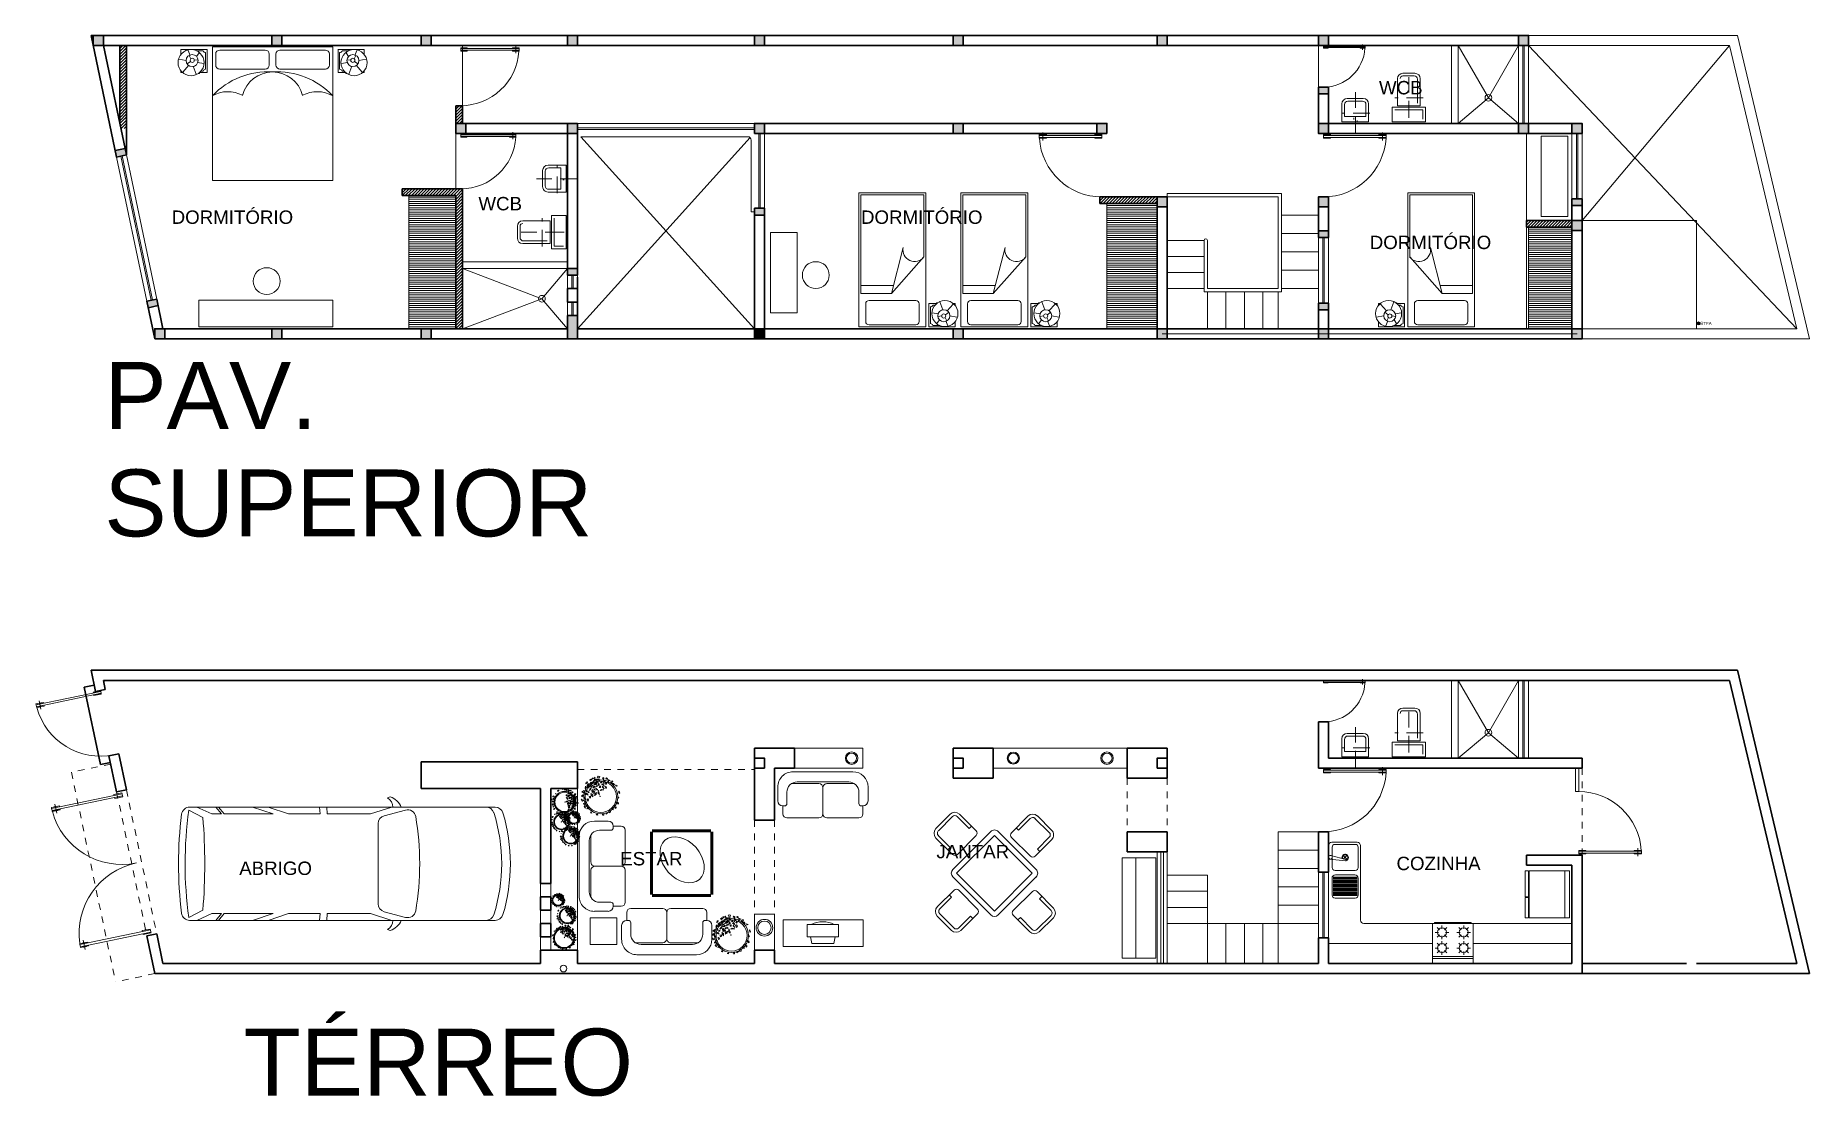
# Model space of a CAD drawing. Header units: millimetres. Extents: x 219.2 to 298.5, y 137.8 to 166.3.
# Drawn here: x 219.18 to 245.69, y 137.79 to 153.64 of the extents above; entities that cross this region are included whole.
import ezdxf

# ---------------------------------------------------------------- set-up
doc = ezdxf.new("R2010")
doc.units = ezdxf.units.MM
doc.linetypes.add('HIDDEN', pattern=[0.375, 0.25, -0.125])
doc.linetypes.add('HIDDEN2', pattern=[4.7625, 3.175, -1.5875])
for name, color, linetype, lineweight in [('fach00', 33, 'Continuous', 0), ('hais', 253, 'Continuous', 0), ('Inst_elec', 150, 'Continuous', 0), ('Inst_hid', 140, 'Continuous', 0), ('Inst_san', 77, 'Continuous', 0), ('muebles', 43, 'Continuous', 0), ('murete', 6, 'Continuous', 13), ('muros', 5, 'Continuous', 30), ('piso', 9, 'Continuous', 0), ('proy', 2, 'HIDDEN2', 0), ('puertas', 141, 'Continuous', 0), ('ventanas', 4, 'Continuous', 0)]:
    doc.layers.add(name, color=color, linetype=linetype, lineweight=lineweight)
doc.styles.add('espacios', font='arial.ttf', dxfattribs={"height": 0.1})

msp = doc.modelspace()

# ---------------------------------------------------------------- texts
at = {"style": 'espacios'}
for s, height, p in [('WCB', 0.2, (239.259, 152.761)), ('WCB', 0.2, (225.799, 151.028)), ('DORMITÓRIO', 0.2, (221.214, 150.826)), ('DORMITÓRIO', 0.2, (231.517, 150.826)), ('DORMITÓRIO', 0.2, (239.121, 150.449)), ('PAV.', 1, (220.207, 147.762)), ('SUPERIOR', 1, (220.207, 146.156)), ('ESTAR', 0.2, (227.918, 141.24)), ('JANTAR', 0.2, (232.645, 141.347)), ('COZINHA', 0.2, (239.521, 141.169)), ('ABRIGO', 0.2, (222.224, 141.097)), ('TÉRREO', 1, (222.29, 137.801))]:
    msp.add_text(s, height=height, dxfattribs=at).set_placement(p)

# ---------------------------------------------------------------- blocks, each defined once
blk = doc.blocks.new('Ptsppue1')
blk.add_line((-0.942, 1.029), (-0.942, 0.901))
for points in [[(-0.999, 0.981), (-0.999, 0.993), (-0.885, 0.993), (-0.885, 0.981)], [(0, 0.981), (0, 0.993), (-0.113, 0.993), (-0.113, 0.981)], [(-0.999, 0.98), (0, 0.98), (0, 0.95), (-0.999, 0.95)], [(-0.999, 0.949), (-0.999, 0.937), (-0.885, 0.937), (-0.885, 0.949)], [(0, 0.949), (0, 0.937), (-0.113, 0.937), (-0.113, 0.949)]]:
    blk.add_lwpolyline(points, close=True)
at = {"const_width": 0.006}
for points in [[(-0.968, 0.997), (-0.916, 0.997)], [(-0.968, 0.933), (-0.916, 0.933)]]:
    blk.add_lwpolyline(points, dxfattribs=at)
blk.add_arc((0, 1), 1, 183.6189, 270)
blk = doc.blocks.new('Mblpwcp1')
for p, q in [((0, 0.5), (0.22, 0.5)), ((0, 0.5), (0, 0)), ((0.04, 0.46), (0.18, 0.46)), ((0.18, 0.46), (0.18, 0.04)), ((0.22, 0.5), (0.22, 0)), ((0.24, 0.42), (0.648, 0.42)), ((0.24, 0.42), (0.24, 0.08)), ((0.28, 0.38), (0.638, 0.38)), ((0.688, 0.33), (0.688, 0.16)), ((0.728, 0.34), (0.728, 0.16)), ((0, 0), (0.22, 0)), ((0.24, 0.08), (0.648, 0.08)), ((0, -0.351), (0.27, -0.351)), ((0, -0.351), (0, -0.751)), ((0.08, -0.391), (0.26, -0.391)), ((0.08, -0.391), (0.08, -0.711)), ((0.31, -0.441), (0.31, -0.661)), ((0.35, -0.431), (0.35, -0.671)), ((0, -0.751), (0.27, -0.751)), ((0.08, -0.711), (0.26, -0.711))]:
    blk.add_line(p, q)
at = {"linetype": 'HIDDEN'}
for p, q in [((0.359, 0.465), (0.359, 0.04)), ((0.064, 0.25), (0.67, 0.25)), ((0.134, -0.335), (0.134, -0.759)), ((-0.162, -0.55), (0.444, -0.55))]:
    blk.add_line(p, q, dxfattribs=at)
for centre, radius, start, end in [((0.638, 0.33), 0.05, 360, 90), ((0.648, 0.34), 0.08, 0, 90), ((0.648, 0.16), 0.08, 270, 360), ((0.648, 0.16), 0.04, 270, 360), ((0.26, -0.441), 0.05, 360, 90), ((0.27, -0.431), 0.08, 360, 90), ((0.26, -0.661), 0.05, 270, 0), ((0.27, -0.671), 0.08, 270, 360)]:
    blk.add_arc(centre, radius, start, end)
blk = doc.blocks.new('Mblpmeju')
for p, q in [((0.166, 0.595), (0.372, 0.877)), ((0.265, 0.646), (0.413, 0.848)), ((0.482, 0.858), (0.725, 0.681)), ((0.512, 0.899), (0.754, 0.722)), ((-0.96, 0.489), (-0.783, 0.731)), ((-0.919, 0.46), (-0.742, 0.702)), ((-0.471, 0.565), (-0.672, 0.713)), ((-0.36, 0.546), (-0.643, 0.753)), ((-0.143, 0.566), (-0.619, -0.078)), ((-0.471, 0.565), (-0.441, 0.605)), ((0.612, 0.107), (-0.031, 0.582)), ((0.225, 0.675), (0.265, 0.646)), ((0.569, 0.299), (0.776, 0.582)), ((0.588, 0.41), (0.735, 0.611)), ((-0.656, 0.143), (-0.938, 0.349)), ((-0.707, 0.242), (-0.909, 0.39)), ((-0.586, 0.154), (-0.35, 0.476)), ((-0.079, 0.518), (-0.555, -0.125)), ((0.564, 0.042), (-0.079, 0.518)), ((0.176, 0.525), (0.499, 0.289)), ((0.588, 0.41), (0.628, 0.38)), ((-0.736, 0.202), (-0.707, 0.242)), ((0.564, 0.042), (0.088, -0.601)), ((0.041, -0.665), (-0.602, -0.189)), ((0.088, -0.601), (-0.555, -0.125)), ((0.629, -0.005), (0.153, -0.648)), ((0.365, -0.55), (0.605, -0.229)), ((0.675, -0.219), (0.955, -0.429)), ((-0.556, -0.381), (-0.766, -0.661)), ((-0.576, -0.491), (-0.726, -0.691)), ((-0.616, -0.461), (-0.576, -0.491)), ((-0.486, -0.371), (-0.166, -0.611)), ((0.725, -0.319), (0.755, -0.279)), ((0.725, -0.319), (0.925, -0.469)), ((-0.716, -0.761), (-0.476, -0.941)), ((-0.256, -0.731), (-0.406, -0.931)), ((-0.156, -0.681), (-0.366, -0.961)), ((-0.256, -0.731), (-0.216, -0.761)), ((0.375, -0.62), (0.655, -0.829)), ((0.455, -0.68), (0.485, -0.64)), ((0.485, -0.64), (0.685, -0.789)), ((0.755, -0.779), (0.935, -0.539)), ((0.795, -0.809), (0.975, -0.569)), ((-0.746, -0.801), (-0.506, -0.981))]:
    blk.add_line(p, q)
for centre, radius, start, end in [((0.453, 0.818), 0.1, 53.8209, 143.8209), ((0.453, 0.818), 0.05, 53.8209, 143.8209), ((-0.702, 0.672), 0.1, 53.8209, 143.8209), ((-0.702, 0.672), 0.05, 53.8209, 143.8209), ((-0.39, 0.506), 0.05, 323.8209, 53.8209), ((-0.079, 0.518), 0.08, 53.5086, 143.5086), ((0.206, 0.565), 0.05, 143.8209, 233.8209), ((0.695, 0.641), 0.05, 323.8209, 53.8209), ((0.695, 0.641), 0.1, 323.8209, 53.8209), ((-0.879, 0.43), 0.1, 143.8209, 233.8209), ((-0.879, 0.43), 0.05, 143.8209, 233.8209), ((0.529, 0.329), 0.05, 233.8209, 323.8209), ((-0.626, 0.183), 0.05, 233.8209, 323.8209), ((0.564, 0.042), 0.08, 323.5086, 53.5086), ((-0.555, -0.125), 0.08, 143.5086, 233.5086), ((0.645, -0.259), 0.05, 53.1963, 143.1963), ((-0.516, -0.411), 0.05, 53.1963, 143.1963), ((0.895, -0.509), 0.05, 323.1963, 53.1963), ((0.895, -0.509), 0.1, 323.1963, 53.1963), ((-0.686, -0.721), 0.1, 143.1963, 233.1963), ((-0.686, -0.721), 0.05, 143.1963, 233.1963), ((-0.196, -0.651), 0.05, 323.1963, 53.1963), ((0.088, -0.601), 0.08, 233.5086, 323.5086), ((0.405, -0.58), 0.05, 143.1963, 233.1963), ((0.715, -0.749), 0.05, 233.1963, 323.1963), ((-0.446, -0.901), 0.1, 233.1963, 323.1963), ((-0.446, -0.901), 0.05, 233.1963, 323.1963), ((0.715, -0.749), 0.1, 233.1963, 323.1963)]:
    blk.add_arc(centre, radius, start, end)
blk = doc.blocks.new('Arbparb6')
at = {"linetype": 'Continuous'}
for p, q in [((-0.367, 0.884), (-0.398, 0.845)), ((-0.294, 0.867), (-0.367, 0.884)), ((-0.045, 0.894), (-0.102, 0.886)), ((-0.102, 0.886), (-0.096, 0.862)), ((-0.078, 0.867), (-0.045, 0.894)), ((0.146, 0.945), (0.125, 0.922)), ((0.125, 0.922), (0.172, 0.907)), ((0.238, 0.919), (0.146, 0.945)), ((0.172, 0.907), (0.208, 0.895)), ((0.208, 0.895), (0.208, 0.895)), ((0.22, 0.883), (0.246, 0.897)), ((0.246, 0.897), (0.238, 0.919)), ((-0.945, 0.159), (-0.94, 0.102)), ((-0.892, 0.154), (-0.945, 0.159)), ((-0.94, 0.102), (-0.94, 0.102)), ((-0.925, 0.085), (-0.851, 0.128)), ((-0.851, 0.128), (-0.892, 0.154)), ((-0.802, 0.366), (-0.885, 0.275)), ((-0.885, 0.275), (-0.839, 0.276)), ((-0.839, 0.276), (-0.802, 0.366)), ((-0.808, 0.477), (-0.821, 0.421)), ((-0.821, 0.421), (-0.746, 0.406)), ((-0.766, 0.49), (-0.808, 0.477)), ((-0.727, 0.48), (-0.766, 0.49)), ((-0.746, 0.406), (-0.746, 0.406)), ((-0.722, 0.408), (-0.727, 0.48)), ((-0.671, 0.628), (-0.609, 0.625)), ((-0.643, 0.549), (-0.671, 0.628)), ((-0.574, 0.565), (-0.643, 0.549)), ((-0.609, 0.625), (-0.574, 0.565)), ((-0.579, 0.764), (-0.606, 0.726)), ((-0.606, 0.726), (-0.568, 0.721)), ((-0.521, 0.769), (-0.579, 0.764)), ((-0.568, 0.721), (-0.558, 0.731)), ((-0.558, 0.731), (-0.521, 0.769)), ((-0.497, 0.614), (-0.412, 0.764)), ((-0.476, 0.736), (-0.497, 0.614)), ((-0.412, 0.764), (-0.476, 0.736)), ((-0.398, 0.845), (-0.346, 0.835)), ((-0.346, 0.835), (-0.342, 0.85)), ((-0.346, 0.835), (-0.346, 0.835)), ((-0.337, 0.837), (-0.294, 0.867)), ((-0.293, 0.779), (-0.329, 0.769)), ((-0.329, 0.769), (-0.323, 0.74)), ((-0.312, 0.738), (-0.282, 0.758)), ((-0.282, 0.758), (-0.293, 0.779)), ((0.306, 0.165), (0.286, -0.026)), ((0.286, -0.026), (0.335, 0.044)), ((0.335, 0.044), (0.306, 0.165)), ((0.363, 0.178), (0.452, 0.081)), ((0.499, 0.11), (0.363, 0.178)), ((0.427, 0.294), (0.371, 0.256)), ((0.371, 0.256), (0.475, 0.203)), ((0.489, 0.26), (0.427, 0.294)), ((0.452, 0.081), (0.499, 0.11)), ((0.475, 0.203), (0.489, 0.26)), ((0.506, 0.832), (0.492, 0.784)), ((0.492, 0.784), (0.55, 0.743)), ((0.492, 0.784), (0.539, 0.746)), ((0.55, 0.743), (0.506, 0.832)), ((0.612, 0.109), (0.506, 0.173)), ((0.506, 0.173), (0.569, 0.062)), ((0.539, 0.746), (0.539, 0.746)), ((0.662, 0.557), (0.559, 0.684)), ((0.559, 0.684), (0.628, 0.653)), ((0.569, 0.062), (0.563, 0.084)), ((0.569, 0.062), (0.612, 0.109)), ((0.621, 0.29), (0.57, 0.274)), ((0.57, 0.274), (0.603, 0.214)), ((0.603, 0.214), (0.679, 0.266)), ((0.679, 0.266), (0.621, 0.29)), ((0.628, 0.653), (0.662, 0.557)), ((0.668, 0.067), (0.639, 0.014)), ((0.639, 0.014), (0.675, -0.001)), ((0.647, 0.145), (0.784, 0.238)), ((0.718, 0.162), (0.647, 0.145)), ((0.727, 0.082), (0.668, 0.067)), ((0.669, 0.404), (0.685, 0.351)), ((0.763, 0.36), (0.669, 0.404)), ((0.675, 0.533), (0.671, 0.512)), ((0.671, 0.512), (0.691, 0.501)), ((0.711, 0.505), (0.675, 0.533)), ((0.675, -0.001), (0.727, 0.082)), ((0.685, 0.351), (0.763, 0.36)), ((0.691, 0.501), (0.691, 0.501)), ((0.7, 0.485), (0.711, 0.505)), ((0.739, 0.535), (0.702, 0.603)), ((0.702, 0.603), (0.762, 0.581)), ((0.752, 0.14), (0.718, 0.162)), ((0.762, 0.581), (0.739, 0.535)), ((0.784, 0.238), (0.752, 0.14)), ((0.774, 0.476), (0.76, 0.402)), ((0.76, 0.402), (0.825, 0.358)), ((0.825, 0.358), (0.774, 0.476)), ((0.855, 0.168), (0.813, 0.149)), ((0.813, 0.149), (0.852, 0.133)), ((0.871, 0.335), (0.84, 0.316)), ((0.84, 0.316), (0.87, 0.26)), ((0.852, 0.133), (0.89, 0.096)), ((0.912, 0.163), (0.855, 0.168)), ((0.87, 0.26), (0.906, 0.295)), ((0.906, 0.295), (0.871, 0.335)), ((0.89, 0.096), (0.89, 0.096)), ((0.897, 0.092), (0.919, 0.123)), ((0.919, 0.123), (0.912, 0.163)), ((-0.917, -0.212), (-0.936, -0.139)), ((-0.936, -0.139), (-0.881, -0.146)), ((-0.881, -0.146), (-0.917, -0.212)), ((-0.845, -0.426), (-0.819, -0.496)), ((-0.775, -0.47), (-0.845, -0.426)), ((-0.819, -0.496), (-0.775, -0.47)), ((-0.602, -0.566), (-0.62, -0.677)), ((-0.62, -0.677), (-0.55, -0.607)), ((-0.55, -0.607), (-0.602, -0.566)), ((-0.47, -0.781), (-0.596, -0.742)), ((-0.596, -0.742), (-0.517, -0.804)), ((-0.396, -0.649), (-0.526, -0.667)), ((-0.526, -0.667), (-0.504, -0.715)), ((-0.517, -0.804), (-0.47, -0.781)), ((-0.504, -0.715), (-0.433, -0.735)), ((-0.433, -0.735), (-0.396, -0.649)), ((-0.409, -0.79), (-0.357, -0.769)), ((-0.391, -0.846), (-0.409, -0.79)), ((-0.354, -0.806), (-0.364, -0.853)), ((-0.364, -0.853), (-0.364, -0.853)), ((-0.36, -0.704), (-0.309, -0.692)), ((-0.246, -0.759), (-0.36, -0.704)), ((-0.357, -0.769), (-0.347, -0.796)), ((-0.347, -0.796), (-0.354, -0.806)), ((-0.309, -0.692), (-0.246, -0.759)), ((-0.248, -0.894), (-0.209, -0.836)), ((-0.177, -0.591), (-0.241, -0.62)), ((-0.241, -0.62), (-0.152, -0.678)), ((-0.209, -0.836), (-0.149, -0.953)), ((-0.131, -0.638), (-0.177, -0.591)), ((-0.152, -0.678), (-0.131, -0.638)), ((-0.074, -0.762), (-0.123, -0.777)), ((-0.123, -0.777), (-0.119, -0.817)), ((-0.119, -0.817), (-0.049, -0.805)), ((-0.071, -0.497), (-0.093, -0.533)), ((-0.093, -0.533), (-0.069, -0.553)), ((-0.049, -0.805), (-0.074, -0.762)), ((0.001, -0.492), (-0.071, -0.497)), ((-0.069, -0.553), (-0.014, -0.562)), ((-0.069, -0.553), (-0.069, -0.553)), ((-0.069, -0.553), (-0.069, -0.553)), ((0.07, -0.386), (-0.04, -0.388)), ((-0.04, -0.388), (0.054, -0.461)), ((0.024, -0.847), (-0.027, -0.923)), ((0.005, -0.01), (-0.019, -0.022)), ((-0.019, -0.022), (0.006, -0.036)), ((-0.014, -0.562), (0.001, -0.492)), ((0.006, -0.036), (0.019, -0.016)), ((0.065, -0.87), (0.024, -0.847)), ((0.024, -0.928), (0.065, -0.87)), ((0.076, -0.213), (0.029, -0.302)), ((0.029, -0.302), (0.092, -0.287)), ((0.042, -0.609), (0.125, -0.673)), ((0.108, -0.772), (0.042, -0.609)), ((0.054, -0.461), (0.122, -0.475)), ((0.122, -0.475), (0.07, -0.386)), ((0.149, -0.065), (0.076, -0.056)), ((0.076, -0.056), (0.16, -0.137)), ((0.187, -0.196), (0.076, -0.213)), ((0.092, -0.287), (0.187, -0.196)), ((0.138, -0.73), (0.108, -0.772)), ((0.125, -0.673), (0.138, -0.73)), ((0.202, -0.285), (0.136, -0.311)), ((0.136, -0.311), (0.164, -0.366)), ((0.217, -0.087), (0.149, -0.065)), ((0.16, -0.137), (0.217, -0.087)), ((0.189, -0.568), (0.163, -0.622)), ((0.163, -0.622), (0.196, -0.618)), ((0.163, -0.862), (0.217, -0.796)), ((0.193, -0.923), (0.163, -0.862)), ((0.164, -0.366), (0.268, -0.343)), ((0.314, -0.375), (0.173, -0.423)), ((0.173, -0.423), (0.293, -0.44)), ((0.236, -0.576), (0.189, -0.568)), ((0.272, -0.825), (0.193, -0.923)), ((0.196, -0.618), (0.236, -0.576)), ((0.268, -0.343), (0.202, -0.285)), ((0.213, -0.712), (0.227, -0.65)), ((0.315, -0.714), (0.213, -0.712)), ((0.217, -0.796), (0.272, -0.825)), ((0.227, -0.65), (0.315, -0.714)), ((0.242, -0.111), (0.239, -0.126)), ((0.239, -0.126), (0.244, -0.139)), ((0.271, -0.106), (0.242, -0.111)), ((0.255, -0.134), (0.28, -0.123)), ((0.28, -0.123), (0.271, -0.106)), ((0.328, -0.492), (0.277, -0.568)), ((0.277, -0.568), (0.385, -0.51)), ((0.293, -0.44), (0.323, -0.424)), ((0.333, -0.139), (0.298, -0.267)), ((0.298, -0.267), (0.336, -0.312)), ((0.323, -0.424), (0.314, -0.375)), ((0.424, -0.442), (0.328, -0.492)), ((0.339, -0.181), (0.333, -0.139)), ((0.336, -0.312), (0.345, -0.31)), ((0.381, -0.221), (0.339, -0.181)), ((0.345, -0.31), (0.381, -0.221)), ((0.497, -0.738), (0.381, -0.724)), ((0.381, -0.724), (0.381, -0.766)), ((0.381, -0.766), (0.497, -0.738)), ((0.385, -0.51), (0.424, -0.442)), ((0.418, -0.333), (0.402, -0.39)), ((0.402, -0.39), (0.415, -0.385)), ((0.415, -0.385), (0.474, -0.343)), ((0.47, -0.29), (0.418, -0.333)), ((0.424, -0.596), (0.419, -0.674)), ((0.419, -0.674), (0.539, -0.658)), ((0.434, -0.008), (0.422, -0.027)), ((0.422, -0.027), (0.422, -0.063)), ((0.422, -0.063), (0.445, -0.058)), ((0.619, -0.566), (0.424, -0.596)), ((0.477, -0.003), (0.434, -0.008)), ((0.442, -0.061), (0.475, -0.054)), ((0.445, -0.058), (0.445, -0.058)), ((0.481, -0.162), (0.451, -0.245)), ((0.451, -0.245), (0.515, -0.217)), ((0.476, -0.442), (0.456, -0.541)), ((0.456, -0.541), (0.542, -0.484)), ((0.474, -0.343), (0.47, -0.29)), ((0.475, -0.054), (0.502, -0.033)), ((0.53, -0.37), (0.476, -0.442)), ((0.502, -0.033), (0.477, -0.003)), ((0.532, -0.149), (0.481, -0.162)), ((0.515, -0.217), (0.532, -0.149)), ((0.542, -0.484), (0.53, -0.37)), ((0.541, -0.064), (0.533, -0.099)), ((0.533, -0.099), (0.572, -0.121)), ((0.558, -0.31), (0.537, -0.342)), ((0.537, -0.342), (0.561, -0.324)), ((0.539, -0.658), (0.619, -0.566)), ((0.579, -0.067), (0.541, -0.064)), ((0.583, -0.265), (0.558, -0.31)), ((0.561, -0.324), (0.591, -0.31)), ((0.578, -0.211), (0.57, -0.244)), ((0.57, -0.244), (0.583, -0.265)), ((0.572, -0.121), (0.645, -0.079)), ((0.596, -0.204), (0.578, -0.211)), ((0.645, -0.079), (0.579, -0.067)), ((0.59, -0.232), (0.596, -0.204)), ((0.625, -0.284), (0.59, -0.232)), ((0.591, -0.31), (0.625, -0.284)), ((0.603, -0.474), (0.598, -0.521)), ((0.598, -0.521), (0.615, -0.515)), ((0.603, -0.169), (0.687, -0.265)), ((0.621, -0.242), (0.603, -0.169)), ((0.611, -0.441), (0.603, -0.474)), ((0.642, -0.425), (0.611, -0.441)), ((0.625, -0.662), (0.611, -0.734)), ((0.611, -0.734), (0.682, -0.707)), ((0.615, -0.515), (0.659, -0.499)), ((0.687, -0.265), (0.621, -0.242)), ((0.738, -0.324), (0.621, -0.393)), ((0.621, -0.393), (0.681, -0.382)), ((0.711, -0.653), (0.625, -0.662)), ((0.694, -0.459), (0.642, -0.425)), ((0.652, -0.123), (0.669, -0.189)), ((0.721, -0.134), (0.652, -0.123)), ((0.659, -0.499), (0.694, -0.459)), ((0.669, -0.189), (0.732, -0.197)), ((0.681, -0.382), (0.766, -0.347)), ((0.682, -0.707), (0.711, -0.653)), ((0.687, -0.265), (0.687, -0.265)), ((0.687, -0.265), (0.687, -0.265)), ((0.76, -0.048), (0.715, -0.056)), ((0.715, -0.056), (0.74, -0.069)), ((0.745, -0.196), (0.721, -0.134)), ((0.732, -0.197), (0.732, -0.197)), ((0.766, -0.347), (0.738, -0.324)), ((0.74, -0.069), (0.766, -0.079)), ((0.755, -0.24), (0.749, -0.27)), ((0.749, -0.27), (0.777, -0.3)), ((0.755, -0.24), (0.759, -0.237)), ((0.854, -0.24), (0.755, -0.24)), ((0.812, -0.054), (0.76, -0.048)), ((0.766, -0.079), (0.769, -0.092)), ((0.822, -0.426), (0.766, -0.493)), ((0.766, -0.493), (0.791, -0.544)), ((0.769, -0.092), (0.771, -0.093)), ((0.777, -0.3), (0.777, -0.3)), ((0.788, -0.31), (0.826, -0.286)), ((0.791, -0.544), (0.84, -0.473)), ((0.793, -0.097), (0.812, -0.054)), ((0.855, -0.066), (0.795, -0.131)), ((0.795, -0.131), (0.797, -0.202)), ((0.797, -0.202), (0.844, -0.174)), ((0.84, -0.473), (0.822, -0.426)), ((0.826, -0.286), (0.837, -0.251)), ((0.837, -0.251), (0.854, -0.24)), ((0.844, -0.174), (0.855, -0.066)), ((0.848, -0.385), (0.883, -0.376)), ((0.848, -0.413), (0.848, -0.385)), ((0.888, -0.416), (0.848, -0.413)), ((0.932, -0.268), (0.85, -0.33)), ((0.85, -0.33), (0.906, -0.325)), ((0.883, -0.376), (0.888, -0.416)), ((0.906, -0.325), (0.932, -0.268)), ((0.969, -0.043), (0.908, -0.061)), ((0.908, -0.061), (0.928, -0.138)), ((0.925, -0.161), (0.991, -0.115)), ((0.928, -0.138), (0.928, -0.138)), ((0.991, -0.115), (0.969, -0.043)), ((-0.149, -0.953), (-0.248, -0.894)), ((-0.027, -0.923), (0.024, -0.928))]:
    blk.add_line(p, q, dxfattribs=at)
blk = doc.blocks.new('laolg')
at = {"layer": 'muebles'}
for p, q in [((232.326, 140.337), (232.531, 140.337)), ((232.07, 140.201), (232.07, 139.723)), ((232.13, 140.261), (232.249, 140.261)), ((232.249, 140.261), (232.249, 140.239)), ((232.287, 140.201), (232.455, 140.201)), ((232.583, 140.131), (232.583, 139.723)), ((232.608, 140.048), (232.608, 139.278)), ((232.761, 140.108), (232.761, 139.218)), ((232.07, 139.603), (232.07, 139.125)), ((232.13, 139.663), (232.523, 139.663)), ((232.583, 139.603), (232.583, 139.195)), ((232.13, 139.065), (232.249, 139.065)), ((232.249, 139.087), (232.249, 139.065)), ((232.287, 139.125), (232.455, 139.125)), ((232.326, 138.989), (232.531, 138.989))]:
    blk.add_line(p, q, dxfattribs=at)
for centre, radius, start, end in [((232.326, 140.261), 0.0765, 90, 180), ((232.531, 140.108), 0.23, 360, 90), ((232.13, 140.201), 0.0598, 90, 180), ((232.287, 140.239), 0.0383, 180, 270), ((232.455, 140.048), 0.153, 360, 90), ((232.13, 139.723), 0.0598, 180, 270), ((232.13, 139.603), 0.0598, 90, 180), ((232.523, 139.723), 0.0598, 270, 360), ((232.523, 139.603), 0.0598, 360, 90), ((232.455, 139.278), 0.153, 270, 360), ((232.531, 139.218), 0.23, 270, 360), ((232.13, 139.125), 0.0598, 180, 270), ((232.287, 139.087), 0.0383, 90, 180), ((232.326, 139.065), 0.0765, 180, 270)]:
    blk.add_arc(centre, radius, start, end, dxfattribs=at)
blk = doc.blocks.new('PUTOX')
at = {"layer": 'muebles'}
for p, q in [((221.896, 148.349), (221.502, 148.349)), ((221.502, 148.349), (221.502, 148.274)), ((221.641, 148.261), (221.612, 148.334)), ((221.653, 148.211), (221.626, 148.261)), ((221.773, 148.3), (221.736, 148.246)), ((221.737, 148.328), (221.833, 148.328)), ((221.872, 148.302), (221.872, 148.052)), ((221.893, 148.003), (221.893, 148.349)), ((221.893, 148.349), (221.896, 148.349)), ((222.872, 148.389), (221.972, 148.389)), ((221.972, 148.389), (221.972, 146.389)), ((222.022, 148.279), (222.022, 148.116)), ((222.762, 148.339), (222.082, 148.339)), ((222.822, 148.116), (222.822, 148.279)), ((222.872, 148.389), (223.772, 148.389)), ((222.922, 148.116), (222.922, 148.279)), ((222.982, 148.339), (223.662, 148.339)), ((223.722, 148.279), (223.722, 148.116)), ((223.772, 148.389), (223.772, 146.389)), ((223.848, 148.349), (224.242, 148.349)), ((223.851, 148.349), (223.848, 148.349)), ((223.851, 148.003), (223.851, 148.349)), ((223.872, 148.302), (223.872, 148.052)), ((224.007, 148.328), (223.911, 148.328)), ((223.971, 148.3), (224.008, 148.246)), ((224.091, 148.211), (224.118, 148.261)), ((224.102, 148.261), (224.132, 148.334)), ((224.242, 148.349), (224.242, 148.274)), ((221.58, 148.184), (221.473, 148.203)), ((221.502, 148.03), (221.502, 148.003)), ((221.502, 148.003), (221.529, 148.003)), ((221.623, 148.112), (221.532, 148.01)), ((221.646, 148.17), (221.596, 148.132)), ((221.729, 147.978), (221.685, 148.098)), ((221.702, 148.187), (221.759, 148.193)), ((221.748, 148.155), (221.845, 148.138)), ((221.765, 147.992), (221.778, 147.992)), ((221.778, 148.003), (221.893, 148.003)), ((221.778, 147.992), (221.778, 148.003)), ((221.833, 148.026), (221.802, 148.026)), ((222.762, 148.056), (222.082, 148.056)), ((222.982, 148.056), (223.662, 148.056)), ((223.966, 148.003), (223.851, 148.003)), ((223.996, 148.155), (223.899, 148.138)), ((223.911, 148.026), (223.942, 148.026)), ((223.966, 147.992), (223.966, 148.003)), ((223.979, 147.992), (223.966, 147.992)), ((224.041, 148.187), (223.984, 148.193)), ((224.014, 147.978), (224.059, 148.098)), ((224.098, 148.17), (224.147, 148.132)), ((224.121, 148.112), (224.212, 148.01)), ((224.164, 148.184), (224.27, 148.203)), ((224.242, 148.003), (224.215, 148.003)), ((224.242, 148.03), (224.242, 148.003)), ((221.972, 146.389), (222.872, 146.389)), ((223.772, 146.389), (222.872, 146.389))]:
    blk.add_line(p, q, dxfattribs=at)
for centre, radius in [((221.654, 148.152), 0.195), ((221.67, 148.183), 0.0897), ((224.09, 148.152), 0.195), ((224.074, 148.183), 0.0897), ((221.672, 148.187), 0.0308), ((224.072, 148.187), 0.0308)]:
    blk.add_circle(centre, radius, dxfattribs=at)
for centre, radius, start, end in [((221.868, 148.338), 0.0367, 195.9972, 275.8232), ((222.082, 148.279), 0.06, 90, 180), ((222.762, 148.279), 0.06, 0, 90), ((222.982, 148.279), 0.06, 90, 180), ((223.662, 148.279), 0.06, 0, 90), ((223.876, 148.338), 0.0367, 264.1768, 344.0028), ((221.868, 148.016), 0.0367, 84.1768, 164.0028), ((222.805, 146.868), 1.147, 86.6444, 136.5437), ((222.082, 148.116), 0.06, 180, 270), ((222.877, 147.542), 0.471, 90.6598, 165.0895), ((222.762, 148.116), 0.06, 270, 0), ((222.939, 146.868), 1.147, 43.4563, 93.3556), ((222.866, 147.542), 0.471, 14.9105, 89.3402), ((222.982, 148.116), 0.06, 180, 270), ((223.662, 148.116), 0.06, 270, 0), ((223.876, 148.016), 0.0367, 15.9972, 95.8232), ((222.203, 147.249), 0.469, 62.1264, 119.5826), ((223.54, 147.249), 0.469, 60.4174, 117.8736)]:
    blk.add_arc(centre, radius, start, end, dxfattribs=at)
blk = doc.blocks.new('PUTOXX')
at = {"layer": 'muebles'}
for p, q in [((211.572, 153.028), (211.466, 153.047)), ((211.494, 153.193), (211.494, 153.118)), ((211.888, 153.193), (211.494, 153.193)), ((211.638, 153.014), (211.589, 152.976)), ((211.634, 153.105), (211.605, 153.178)), ((211.645, 153.055), (211.619, 153.105)), ((211.695, 153.031), (211.752, 153.037)), ((211.765, 153.144), (211.728, 153.09)), ((211.729, 153.172), (211.825, 153.172)), ((211.74, 152.999), (211.838, 152.982)), ((211.864, 153.146), (211.864, 152.896)), ((211.885, 153.193), (211.888, 153.193)), ((211.885, 152.847), (211.885, 153.193)), ((212.931, 153.193), (211.931, 153.193)), ((211.931, 153.193), (211.931, 151.193)), ((212.031, 153.113), (212.031, 152.849)), ((212.081, 153.163), (212.781, 153.163)), ((212.831, 153.113), (212.831, 152.849)), ((212.931, 153.193), (212.931, 151.193)), ((211.494, 152.874), (211.494, 152.847)), ((211.494, 152.847), (211.522, 152.847)), ((211.615, 152.956), (211.524, 152.854)), ((211.722, 152.822), (211.677, 152.942)), ((211.757, 152.836), (211.771, 152.836)), ((211.771, 152.847), (211.885, 152.847)), ((211.771, 152.836), (211.771, 152.847)), ((211.825, 152.87), (211.794, 152.87)), ((212.081, 152.799), (212.781, 152.799)), ((212.446, 152.698), (211.961, 152.15)), ((212.446, 152.698), (212.271, 152.01)), ((212.901, 152.574), (212.415, 152.574)), ((212.901, 152.698), (212.446, 152.698)), ((212.901, 152.698), (212.901, 151.223)), ((211.961, 152.15), (211.961, 151.223)), ((212.931, 151.193), (211.931, 151.193)), ((211.961, 151.223), (212.901, 151.223))]:
    blk.add_line(p, q, dxfattribs=at)
for centre, radius in [((211.646, 152.996), 0.195), ((211.663, 153.027), 0.0897), ((211.664, 153.031), 0.0308)]:
    blk.add_circle(centre, radius, dxfattribs=at)
for centre, radius, start, end in [((211.861, 153.182), 0.0367, 195.9972, 275.8232), ((212.081, 153.113), 0.05, 90, 180), ((212.781, 153.113), 0.05, 0, 90), ((211.861, 152.86), 0.0367, 84.1768, 164.0028), ((212.081, 152.849), 0.05, 180, 270), ((212.781, 152.849), 0.05, 270, 0), ((212.099, 152.043), 0.175, 349.0182, 142.249)]:
    blk.add_arc(centre, radius, start, end, dxfattribs=at)
blk = doc.blocks.new('tv')
for p, q in [((0.135, 0.447), (0.035, 0.427)), ((0.035, 0.097), (0.035, 0.427)), ((0.135, 0.026), (0.135, 0.497)), ((0.317, 0.497), (0.135, 0.497)), ((0.317, 0.026), (0.317, 0.497)), ((0.135, 0.077), (0.035, 0.097)), ((0.317, 0.026), (0.135, 0.026))]:
    blk.add_line(p, q)
blk.add_arc((-0.015, 0.262), 0.374, 332.5939, 27.4061)
blk = doc.blocks.new('Autpaut3')
at = {"linetype": 'Continuous'}
for p, q in [((0, 1.692), (4.566, 1.692)), ((1.339, 1.648), (1.659, 1.564)), ((1.546, 1.692), (1.862, 1.59)), ((1.608, 1.829), (1.569, 1.846)), ((2.51, 1.59), (2.518, 1.692)), ((2.617, 1.59), (2.625, 1.692)), ((3.395, 1.692), (3.088, 1.59)), ((3.627, 1.692), (3.32, 1.59)), ((4.135, 1.692), (4.05, 1.59)), ((4.174, 1.692), (4.089, 1.59)), ((4.46, 1.692), (4.237, 1.59)), ((4.368, 1.539), (4.58, 1.648)), ((1.749, 1.446), (1.749, 0.246)), ((1.862, 1.59), (2.51, 1.59)), ((2.617, 1.59), (3.088, 1.59)), ((3.32, 1.59), (4.05, 1.59)), ((4.089, 1.59), (4.237, 1.59)), ((0, 0), (4.565, 0)), ((1.339, 0.044), (1.659, 0.128)), ((1.546, 0), (1.862, 0.102)), ((1.862, 0.102), (2.51, 0.102)), ((2.51, 0.102), (2.518, 0)), ((2.617, 0.102), (3.088, 0.102)), ((2.617, 0.102), (2.625, 0)), ((3.395, 0), (3.088, 0.102)), ((3.627, 0), (3.32, 0.102)), ((3.32, 0.102), (4.05, 0.102)), ((4.135, 0), (4.05, 0.102)), ((4.174, 0), (4.089, 0.102)), ((4.089, 0.102), (4.237, 0.102)), ((4.46, 0), (4.237, 0.102)), ((4.368, 0.154), (4.579, 0.045)), ((1.608, -0.137), (1.569, -0.154))]:
    blk.add_line(p, q, dxfattribs=at)
for centre, radius, start, end in [((2.449, 0.846), 2.676, 163.4825, 196.5175), ((0, 1.57), 0.122, 90.1079, 162.4252), ((2.433, 0.846), 2.531, 162.4556, 197.5444), ((0.136, 1.57), 0.122, 90.0276, 161.4374), ((1.308, 1.53), 0.122, 75.1722, 170.127), ((1.666, 1.573), 0.289, 109.6789, 155.7399), ((1.7, 1.683), 0.173, 122.3213, 176.8404), ((4.566, 1.57), 0.122, 7.3198, 90.0292), ((-1.281, 0.85), 5.915, 352.1758, 7.7498), ((5.343, 0.846), 4.215, 170.3706, 189.6294), ((1.628, 1.446), 0.122, 359.9513, 75.2558), ((13.256, 0.846), 8.915, 175.5447, 184.4553), ((-1.351, 0.85), 6.083, 352.9727, 6.9466), ((0, 0.122), 0.122, 197.5748, 269.8921), ((0.136, 0.122), 0.122, 198.5626, 269.9724), ((1.308, 0.162), 0.122, 189.873, 284.8278), ((1.628, 0.246), 0.122, 284.7442, 0.0487), ((4.565, 0.122), 0.122, 269.9606, 352.6107), ((1.666, 0.119), 0.289, 204.2601, 250.3211), ((1.7, 0.01), 0.173, 183.1596, 237.6787)]:
    blk.add_arc(centre, radius, start, end, dxfattribs=at)
blk = doc.blocks.new('YAAAAAAAAAAAAAAA')
at = {"layer": 'Inst_hid'}
blk.add_hatch(color=256, dxfattribs=at).paths.add_polyline_path([(241.411, 173.156, 1), (241.454, 173.156, 1)])
blk.add_circle((241.433, 173.156), 0.0216, dxfattribs=at)
at = {"layer": 'Inst_hid', "style": 'espacios'}
blk.add_text('STFA', height=0.048, dxfattribs=at).set_placement((241.458, 173.132))

# ---------------------------------------------------------------- hatches: boundary and pattern name
at = {"layer": 'hais'}
h = msp.add_hatch(color=256, dxfattribs=at)
h.paths.add_polyline_path([(220.193, 153.641), (220.043, 153.641), (220.043, 153.491), (220.193, 153.491)])
h.paths.add_polyline_path([(222.861, 153.641), (222.711, 153.641), (222.711, 153.491), (222.861, 153.491)])
h.paths.add_polyline_path([(225.094, 153.641), (224.944, 153.641), (224.944, 153.491), (225.094, 153.491)])
h.paths.add_polyline_path([(225.609, 152.328), (225.459, 152.328), (225.459, 152.178), (225.609, 152.178)])
h.paths.add_polyline_path([(227.279, 152.328), (227.129, 152.328), (227.129, 152.178), (227.279, 152.178)])
h.paths.add_polyline_path([(227.279, 153.641), (227.129, 153.641), (227.129, 153.491), (227.279, 153.491)])
h.paths.add_polyline_path([(230.074, 153.641), (229.924, 153.641), (229.924, 153.491), (230.074, 153.491)])
h.paths.add_polyline_path([(233.044, 153.641), (232.894, 153.641), (232.894, 153.491), (233.044, 153.491)])
h.paths.add_polyline_path([(236.094, 153.641), (235.944, 153.641), (235.944, 153.491), (236.094, 153.491)])
h.paths.add_polyline_path([(238.504, 153.641), (238.354, 153.641), (238.354, 153.491), (238.504, 153.491)])
h.paths.add_polyline_path([(241.494, 153.641), (241.344, 153.641), (241.344, 153.491), (241.494, 153.491)])
h.paths.add_polyline_path([(241.495, 152.328), (241.345, 152.328), (241.345, 152.178), (241.495, 152.178)])
h.paths.add_polyline_path([(242.294, 152.328), (242.144, 152.328), (242.144, 152.178), (242.294, 152.178)])
h.paths.add_polyline_path([(238.504, 152.328), (238.354, 152.328), (238.354, 152.178), (238.504, 152.178)])
h.paths.add_polyline_path([(238.504, 152.868), (238.354, 152.868), (238.354, 152.768), (238.504, 152.768)])
h.paths.add_polyline_path([(242.294, 150.878), (242.144, 150.878), (242.144, 150.728), (242.294, 150.728)])
h.paths.add_polyline_path([(242.294, 151.198), (242.144, 151.198), (242.144, 151.098), (242.294, 151.098)])
h.paths.add_polyline_path([(242.294, 149.258), (242.144, 149.258), (242.144, 149.108), (242.294, 149.108)])
h.paths.add_polyline_path([(238.504, 149.258), (238.354, 149.258), (238.354, 149.108), (238.504, 149.108)])
h.paths.add_polyline_path([(238.504, 149.643), (238.354, 149.643), (238.354, 149.543), (238.504, 149.543)])
h.paths.add_polyline_path([(238.504, 150.723), (238.354, 150.723), (238.354, 150.623), (238.504, 150.623)])
h.paths.add_polyline_path([(238.504, 151.228), (238.354, 151.228), (238.354, 151.078), (238.504, 151.078)])
h.paths.add_polyline_path([(236.094, 149.258), (235.944, 149.258), (235.944, 149.108), (236.094, 149.108)])
h.paths.add_polyline_path([(236.094, 151.228), (235.944, 151.228), (235.944, 151.078), (236.094, 151.078)])
h.paths.add_polyline_path([(233.044, 149.258), (232.894, 149.258), (232.894, 149.108), (233.044, 149.108)])
h.paths.add_polyline_path([(230.074, 151.058), (229.924, 151.058), (229.924, 150.958), (230.074, 150.958)])
h.paths.add_polyline_path([(230.074, 152.328), (229.924, 152.328), (229.924, 152.178), (230.074, 152.178)])
h.paths.add_polyline_path([(233.044, 152.328), (232.894, 152.328), (232.894, 152.178), (233.044, 152.178)])
h.paths.add_polyline_path([(235.194, 152.328), (235.044, 152.328), (235.044, 152.178), (235.194, 152.178)])
h.paths.add_polyline_path([(227.279, 149.458), (227.129, 149.458), (227.129, 149.108), (227.279, 149.108)])
h.paths.add_polyline_path([(227.279, 150.158), (227.129, 150.158), (227.129, 150.058), (227.279, 150.058)])
h.paths.add_polyline_path([(225.094, 149.258), (224.944, 149.258), (224.944, 149.108), (225.094, 149.108)])
h.paths.add_polyline_path([(222.861, 149.258), (222.711, 149.258), (222.711, 149.108), (222.861, 149.108)])
h.paths.add_polyline_path([(221.112, 149.258), (220.962, 149.258), (220.962, 149.108), (221.112, 149.108)])
h.paths.add_polyline_path([(220.991, 149.702), (220.844, 149.671), (220.864, 149.573), (221.011, 149.604)])
h.paths.add_polyline_path([(220.517, 151.953), (220.37, 151.922), (220.391, 151.824), (220.538, 151.855)])
h = msp.add_hatch(dxfattribs=at)
h.set_pattern_fill('LINE', color=256, scale=0.01, angle=45, style=0)
h.paths.add_polyline_path([(220.538, 153.491), (220.438, 153.491), (220.438, 152.33), (220.454, 152.253), (220.538, 152.253)])
h = msp.add_hatch(dxfattribs=at)
h.set_pattern_fill('LINE', color=256, scale=0.01, angle=45, style=0)
h.paths.add_polyline_path([(225.559, 151.348), (224.659, 151.348), (224.659, 151.248), (225.459, 151.248), (225.459, 149.258), (225.559, 149.258)])
h.paths.add_polyline_path([(225.559, 152.591), (225.459, 152.591), (225.459, 152.328), (225.559, 152.328)])
h = msp.add_hatch(dxfattribs=at)
h.set_pattern_fill('LINE', color=256, scale=0.01, angle=45, style=0)
h.paths.add_polyline_path([(235.944, 151.228), (235.089, 151.228), (235.089, 151.128), (235.944, 151.128)])
h = msp.add_hatch(dxfattribs=at)
h.set_pattern_fill('LINE', color=256, scale=0.01, angle=45, style=0)
h.paths.add_polyline_path([(242.144, 150.878), (241.464, 150.878), (241.464, 150.778), (242.144, 150.778)])
msp.add_hatch(color=256, dxfattribs=at).paths.add_polyline_path([(230.074, 149.258), (229.924, 149.258), (229.924, 149.108), (230.074, 149.108)])
at = {"layer": 'muebles'}
h = msp.add_hatch(dxfattribs=at)
h.set_pattern_fill('LINE', color=256, scale=0.01, style=0)
h.paths.add_polyline_path([(225.459, 151.248), (224.759, 151.248), (224.759, 149.258), (225.459, 149.258)])
h = msp.add_hatch(dxfattribs=at)
h.set_pattern_fill('LINE', color=256, scale=0.01, style=0)
h.paths.add_polyline_path([(235.194, 149.258), (235.944, 149.258), (235.944, 151.078), (235.944, 151.128), (235.194, 151.128)])
h = msp.add_hatch(dxfattribs=at)
h.set_pattern_fill('LINE', color=256, scale=0.01, style=0)
h.paths.add_polyline_path([(242.144, 150.728), (242.144, 150.778), (241.494, 150.778), (241.494, 149.258), (242.144, 149.258)])
h = msp.add_hatch(dxfattribs=at)
h.set_pattern_fill('LINE', color=256, scale=0.002112, angle=180, style=0)
h.set_pattern_definition([(180, (333.895785, -20.625003), (-8e-19, -0.0067056), [])])
h.paths.add_polyline_path([(228.366, 141.742), (228.366, 140.806), (228.401, 140.806), (228.401, 141.742)])
h = msp.add_hatch(dxfattribs=at)
h.set_pattern_fill('LINE', color=256, scale=0.002112, angle=90, style=0)
h.set_pattern_definition([(270, (333.895785, 303.172938), (-0.0067056, 4e-19), [])])
h.paths.add_polyline_path([(228.401, 141.742), (228.401, 141.777), (229.273, 141.777), (229.273, 141.742)])
h = msp.add_hatch(dxfattribs=at)
h.set_pattern_fill('LINE', color=256, scale=0.002112, angle=180, style=0)
h.set_pattern_definition([(360, (123.7780374, -20.625003), (0, -0.0067056), [])])
h.paths.add_polyline_path([(229.308, 141.742), (229.308, 140.806), (229.273, 140.806), (229.273, 141.742)])
h = msp.add_hatch(dxfattribs=at)
h.set_pattern_fill('LINE', color=256, scale=0.002112, angle=90, style=0)
h.set_pattern_definition([(90, (333.895785, -20.625003), (-0.0067056, 4e-19), [])])
h.paths.add_polyline_path([(228.401, 140.806), (228.401, 140.771), (229.273, 140.771), (229.273, 140.806)])

# ---------------------------------------------------------------- linework, layer by layer
at = {"layer": 'fach00'}
for p, q in [((241.494, 153.491), (245.504, 149.258)), ((242.294, 150.878), (244.498, 153.491)), ((229.86, 152.114), (227.279, 149.258)), ((229.924, 149.258), (227.329, 152.128)), ((231.544, 142.993), (230.524, 142.993)), ((231.544, 142.693), (231.544, 142.993)), ((235.494, 142.993), (233.494, 142.993)), ((231.544, 142.693), (230.524, 142.693)), ((235.494, 142.693), (233.494, 142.693)), ((229.924, 139.973), (229.924, 140.509)), ((230.224, 139.973), (230.224, 140.509))]:
    msp.add_line(p, q, dxfattribs=at)
for points in [[(242.084, 150.937), (242.084, 152.137), (241.684, 152.137), (241.684, 150.937)], [(230.564, 149.498), (230.564, 150.698), (230.164, 150.698), (230.164, 149.498)], [(223.622, 149.688), (221.622, 149.688), (221.622, 149.288), (223.622, 149.288)], [(227.469, 140.056), (227.869, 140.056), (227.869, 140.456), (227.469, 140.456)], [(230.352, 140.028), (231.552, 140.028), (231.552, 140.428), (230.352, 140.428)]]:
    msp.add_lwpolyline(points, close=True, dxfattribs=at)
for centre, radius in [((222.635, 149.97), 0.201), ((230.842, 150.06), 0.201), ((231.377, 142.843), 0.0938), ((231.377, 142.843), 0.075), ((230.074, 140.309), 0.125)]:
    msp.add_circle(centre, radius, dxfattribs=at)
at = {"layer": 'hais'}
msp.add_lwpolyline([(236.019, 149.183), (242.219, 149.183)], dxfattribs=at)
at = {"layer": 'Inst_elec'}
for p, q in [((225.559, 152.328), (225.559, 153.491)), ((241.464, 149.258), (241.464, 152.178))]:
    msp.add_line(p, q, dxfattribs=at)
at = {"layer": 'Inst_hid'}
for p, q in [((238.882, 152.385), (238.882, 152.408)), ((227.082, 151.482), (227.06, 151.482)), ((227.045, 150.701), (227.082, 150.701))]:
    msp.add_line(p, q, dxfattribs=at)
at = {"layer": 'Inst_hid', "color": 1}
msp.add_line((238.932, 152.351), (238.932, 152.372), dxfattribs=at)
at = {"layer": 'Inst_san'}
msp.add_line((226.749, 149.708), (227.07, 149.328), dxfattribs=at)
msp.add_circle((227.07, 139.698), 0.05, dxfattribs=at)
at = {"layer": 'muebles'}
for p, q in [((240.344, 152.328), (240.344, 153.491)), ((240.444, 152.328), (240.444, 153.491)), ((240.894, 152.708), (240.444, 153.491)), ((240.894, 152.708), (241.344, 153.491)), ((240.444, 152.328), (240.894, 152.708)), ((240.894, 152.708), (241.344, 152.328)), ((224.759, 151.248), (224.759, 149.258)), ((235.194, 151.128), (235.194, 149.258)), ((241.494, 149.258), (241.494, 150.778)), ((227.129, 150.258), (225.559, 150.258)), ((226.749, 149.708), (225.559, 150.158)), ((227.129, 150.158), (225.559, 150.158)), ((227.129, 150.158), (226.749, 149.708)), ((226.749, 149.708), (225.559, 149.258)), ((226.749, 149.708), (227.129, 149.258)), ((240.344, 142.843), (240.344, 144.005)), ((240.444, 142.843), (240.444, 144.005)), ((240.894, 143.223), (240.444, 144.005)), ((240.894, 143.223), (241.344, 144.005)), ((240.444, 142.843), (240.894, 143.223)), ((240.894, 143.223), (241.344, 142.843)), ((227.279, 142.388), (227.279, 139.923)), ((235.623, 139.854), (235.623, 141.354)), ((238.758, 141.307), (238.522, 141.334)), ((238.541, 141.388), (238.763, 141.327)), ((238.553, 141.585), (238.934, 141.585)), ((238.558, 141.511), (238.558, 141.207)), ((238.905, 141.554), (238.602, 141.554)), ((238.781, 141.387), (238.726, 141.331)), ((238.726, 141.387), (238.781, 141.331)), ((238.949, 141.207), (238.949, 141.511)), ((238.984, 140.423), (238.984, 141.535)), ((238.932, 141.065), (238.576, 141.065)), ((238.602, 141.164), (238.626, 141.164)), ((238.899, 141.099), (238.608, 141.099)), ((238.626, 141.164), (238.905, 141.164)), ((241.446, 141.159), (241.446, 140.769)), ((241.446, 141.159), (241.496, 141.159)), ((241.496, 141.159), (241.496, 140.769)), ((241.496, 141.15), (241.506, 141.15)), ((241.506, 141.159), (241.506, 140.459)), ((241.506, 141.159), (242.106, 141.159)), ((241.506, 141.159), (242.106, 141.159)), ((242.038, 140.459), (242.038, 141.157)), ((242.106, 141.159), (242.106, 140.459)), ((238.558, 140.795), (238.558, 141.049)), ((238.932, 141.048), (238.576, 141.048)), ((238.932, 141.032), (238.576, 141.032)), ((238.932, 141.016), (238.576, 141.016)), ((238.932, 140.999), (238.576, 140.999)), ((238.932, 140.983), (238.576, 140.983)), ((238.932, 140.967), (238.576, 140.967)), ((238.932, 140.951), (238.576, 140.951)), ((238.932, 140.934), (238.576, 140.934)), ((238.932, 140.918), (238.576, 140.918)), ((238.932, 140.902), (238.576, 140.902)), ((238.932, 140.885), (238.576, 140.885)), ((238.932, 140.869), (238.576, 140.869)), ((238.932, 140.853), (238.576, 140.853)), ((238.932, 140.837), (238.576, 140.837)), ((238.932, 140.82), (238.576, 140.82)), ((238.932, 140.804), (238.576, 140.804)), ((238.949, 141.049), (238.949, 140.795)), ((238.932, 140.788), (238.576, 140.788)), ((238.905, 140.752), (238.602, 140.752)), ((241.446, 140.769), (241.496, 140.769)), ((241.446, 140.759), (241.496, 140.759)), ((241.446, 140.759), (241.446, 140.459)), ((241.496, 140.779), (241.506, 140.779)), ((241.496, 140.759), (241.496, 140.459)), ((241.496, 140.749), (241.506, 140.749)), ((230.224, 140.509), (229.924, 140.509)), ((239.034, 140.373), (240.058, 140.373)), ((240.058, 139.773), (240.058, 140.373)), ((240.068, 140.373), (240.658, 140.373)), ((240.638, 140.388), (240.088, 140.388)), ((240.088, 140.388), (240.088, 140.373)), ((240.127, 140.313), (240.164, 140.276)), ((240.201, 140.343), (240.201, 140.291)), ((240.274, 140.313), (240.237, 140.276)), ((240.452, 140.313), (240.489, 140.276)), ((240.525, 140.343), (240.525, 140.291)), ((240.599, 140.313), (240.562, 140.276)), ((240.638, 140.388), (240.638, 140.373)), ((240.668, 140.373), (240.668, 139.773)), ((240.668, 140.373), (242.144, 140.373)), ((241.446, 140.459), (241.496, 140.459)), ((241.496, 140.465), (241.506, 140.465)), ((241.506, 140.459), (242.106, 140.459)), ((238.504, 140.073), (240.058, 140.073)), ((240.097, 140.239), (240.149, 140.239)), ((240.097, 140.005), (240.149, 140.005)), ((240.127, 140.166), (240.164, 140.203)), ((240.127, 140.079), (240.164, 140.042)), ((240.201, 140.136), (240.201, 140.188)), ((240.201, 140.109), (240.201, 140.057)), ((240.274, 140.166), (240.237, 140.203)), ((240.274, 140.079), (240.237, 140.042)), ((240.304, 140.239), (240.252, 140.239)), ((240.304, 140.005), (240.252, 140.005)), ((240.422, 140.239), (240.473, 140.239)), ((240.422, 140.005), (240.473, 140.005)), ((240.452, 140.166), (240.489, 140.203)), ((240.452, 140.079), (240.489, 140.042)), ((240.525, 140.136), (240.525, 140.188)), ((240.525, 140.109), (240.525, 140.057)), ((240.599, 140.166), (240.562, 140.203)), ((240.599, 140.079), (240.562, 140.042)), ((240.629, 140.239), (240.577, 140.239)), ((240.629, 140.005), (240.577, 140.005)), ((240.668, 140.073), (242.144, 140.073)), ((240.058, 139.878), (240.668, 139.878)), ((240.058, 139.848), (240.668, 139.848)), ((240.668, 139.773), (240.058, 139.773)), ((240.127, 139.932), (240.164, 139.969)), ((240.201, 139.902), (240.201, 139.954)), ((240.274, 139.932), (240.237, 139.969)), ((240.452, 139.932), (240.489, 139.969)), ((240.525, 139.902), (240.525, 139.954)), ((240.599, 139.932), (240.562, 139.969))]:
    msp.add_line(p, q, dxfattribs=at)
for points in [[(228.401, 140.806), (228.401, 141.742), (229.273, 141.742), (229.273, 140.806)], [(235.423, 139.854), (235.923, 139.854), (235.923, 141.354), (235.423, 141.354)]]:
    msp.add_lwpolyline(points, close=True, dxfattribs=at)
for centre, radius in [((240.894, 152.708), 0.05), ((226.749, 149.708), 0.05), ((240.894, 143.223), 0.05), ((233.794, 142.843), 0.0898), ((235.194, 142.843), 0.0936), ((233.794, 142.843), 0.0748), ((235.194, 142.843), 0.0748), ((227.629, 142.265), 0.254), ((227.629, 142.265), 0.233), ((227.086, 142.188), 0.157), ((227.086, 142.188), 0.144), ((227.042, 141.89), 0.118), ((227.042, 141.89), 0.108), ((227.224, 141.947), 0.0836), ((227.224, 141.947), 0.0767), ((227.178, 141.679), 0.118), ((227.178, 141.679), 0.108), ((238.533, 141.361), 0.0278), ((226.989, 140.72), 0.0836), ((226.989, 140.72), 0.0767), ((227.127, 140.488), 0.118), ((227.127, 140.488), 0.108), ((227.079, 140.156), 0.157), ((227.079, 140.156), 0.144), ((229.583, 140.193), 0.254), ((229.583, 140.193), 0.233), ((230.074, 140.309), 0.1), ((240.201, 140.239), 0.0691), ((240.525, 140.239), 0.0691), ((240.201, 140.005), 0.0691), ((240.525, 140.005), 0.0691)]:
    msp.add_circle(centre, radius, dxfattribs=at)
for centre, radius, start, end in [((238.553, 141.537), 0.0482, 90, 180), ((238.602, 141.511), 0.0434, 90, 180), ((238.754, 141.359), 0.0486, 289.8146, 200.6795), ((238.754, 141.359), 0.0389, 292.64, 211.8539), ((238.905, 141.511), 0.0434, 0, 90), ((238.934, 141.535), 0.05, 360, 90), ((238.602, 141.207), 0.0434, 180, 270), ((238.608, 141.049), 0.05, 90, 180), ((238.76, 141.317), 0.0103, 254.8986, 74.6537), ((238.899, 141.049), 0.05, 0, 90), ((238.905, 141.207), 0.0434, 270, 0), ((238.602, 140.795), 0.0434, 180, 270), ((238.905, 140.795), 0.0434, 270, 0), ((239.034, 140.423), 0.05, 180, 270), ((240.068, 140.363), 0.01, 90, 180), ((240.658, 140.363), 0.01, 0, 90)]:
    msp.add_arc(centre, radius, start, end, dxfattribs=at)
msp.add_ellipse((228.844, 141.323), major_axis=(0.258, -0.292), ratio=0.709596, dxfattribs=at)
at = {"layer": 'murete'}
for p, q in [((241.494, 153.641), (244.616, 153.641)), ((244.616, 153.641), (245.694, 149.108)), ((241.344, 152.328), (241.344, 153.491)), ((241.494, 152.328), (241.494, 153.491)), ((241.494, 153.491), (244.498, 153.491)), ((244.498, 153.491), (245.504, 149.258)), ((229.924, 152.328), (227.279, 152.328)), ((229.929, 152.263), (227.279, 152.263)), ((227.279, 152.238), (229.924, 152.238)), ((227.329, 152.128), (229.824, 152.128)), ((229.874, 152.078), (229.874, 151.008)), ((230.074, 152.178), (230.074, 151.058)), ((242.144, 151.198), (242.144, 152.178)), ((242.294, 151.198), (242.294, 152.178)), ((220.391, 151.824), (220.844, 149.671)), ((220.538, 151.855), (220.991, 149.702)), ((229.924, 151.008), (229.874, 151.008)), ((242.294, 150.878), (244.004, 150.878)), ((244.004, 150.878), (244.004, 149.258)), ((227.129, 150.058), (227.129, 149.858)), ((227.279, 150.058), (227.279, 149.858)), ((227.129, 149.658), (227.129, 149.458)), ((227.279, 149.658), (227.279, 149.458)), ((242.294, 149.258), (245.504, 149.258)), ((242.294, 149.108), (245.694, 149.108)), ((241.344, 142.843), (241.344, 144.005)), ((241.494, 142.843), (241.494, 144.005)), ((235.944, 141.443), (235.944, 139.773)), ((235.999, 139.773), (235.999, 141.443)), ((236.039, 139.773), (236.039, 141.443)), ((236.094, 141.443), (236.094, 139.773)), ((238.354, 141.138), (238.354, 140.158)), ((238.504, 141.138), (238.504, 140.158)), ((226.729, 140.972), (226.729, 140.772)), ((226.879, 140.972), (226.879, 140.772)), ((226.729, 140.573), (226.729, 140.373)), ((226.879, 140.573), (226.879, 140.373)), ((226.729, 140.173), (226.729, 139.973)), ((226.879, 140.173), (226.879, 139.973))]:
    msp.add_line(p, q, dxfattribs=at)
msp.add_arc((229.824, 152.078), 0.05, 0, 90, dxfattribs=at)
at = {"layer": 'muros'}
for p, q in [((220.009, 153.641), (241.494, 153.641)), ((220.009, 153.641), (220.391, 151.824)), ((220.193, 153.491), (241.494, 153.491)), ((220.193, 153.491), (220.538, 151.855)), ((220.438, 152.33), (220.438, 153.491)), ((220.538, 151.855), (220.538, 153.491)), ((238.354, 152.868), (238.504, 152.868)), ((238.354, 152.178), (238.354, 152.868)), ((238.354, 152.768), (238.504, 152.768)), ((238.504, 152.328), (238.504, 152.868)), ((225.459, 152.178), (225.459, 152.591)), ((225.459, 152.591), (225.559, 152.591)), ((225.559, 152.328), (225.559, 152.591)), ((227.279, 152.328), (225.559, 152.328)), ((227.279, 150.058), (227.279, 152.328)), ((229.924, 152.328), (235.194, 152.328)), ((229.924, 152.178), (229.924, 152.328)), ((235.194, 152.328), (235.194, 152.178)), ((238.504, 152.328), (242.294, 152.328)), ((220.37, 151.922), (220.517, 151.953)), ((227.129, 152.178), (225.459, 152.178)), ((227.129, 152.178), (227.129, 150.058)), ((235.194, 152.178), (229.924, 152.178)), ((238.354, 152.178), (242.294, 152.178)), ((220.391, 151.824), (220.538, 151.855)), ((225.559, 151.348), (224.659, 151.348)), ((224.659, 151.348), (224.659, 151.248)), ((225.459, 151.248), (224.659, 151.248)), ((225.459, 151.248), (225.459, 149.258)), ((225.559, 151.348), (225.559, 149.258)), ((227.279, 151.203), (227.279, 151.278)), ((236.094, 151.228), (235.089, 151.228)), ((235.089, 151.128), (235.089, 151.228)), ((236.094, 151.228), (236.094, 149.258)), ((238.354, 151.228), (238.504, 151.228)), ((238.354, 151.228), (238.354, 150.623)), ((238.504, 151.228), (238.504, 150.623)), ((242.144, 150.878), (242.144, 151.198)), ((242.144, 151.198), (242.294, 151.198)), ((242.294, 149.258), (242.294, 151.198)), ((229.924, 151.058), (229.924, 149.258)), ((230.074, 151.058), (229.924, 151.058)), ((230.074, 150.958), (229.924, 150.958)), ((230.074, 149.258), (230.074, 151.058)), ((235.944, 151.128), (235.089, 151.128)), ((235.944, 151.078), (235.944, 149.258)), ((241.464, 150.878), (242.144, 150.878)), ((241.464, 150.778), (241.464, 150.878)), ((242.144, 151.098), (242.294, 151.098)), ((242.294, 150.878), (242.294, 150.728)), ((238.354, 150.723), (238.504, 150.723)), ((238.354, 150.623), (238.504, 150.623)), ((241.464, 150.778), (242.144, 150.778)), ((242.144, 149.258), (242.144, 150.728)), ((227.279, 150.158), (227.129, 150.158)), ((227.279, 150.058), (227.129, 150.058)), ((227.129, 149.858), (227.129, 149.658)), ((227.129, 149.858), (227.279, 149.858)), ((227.279, 149.108), (227.279, 150.028)), ((227.279, 149.858), (227.279, 149.658)), ((220.844, 149.671), (220.991, 149.702)), ((220.844, 149.671), (220.962, 149.108)), ((220.864, 149.573), (221.011, 149.604)), ((220.991, 149.702), (221.084, 149.258)), ((227.129, 149.658), (227.279, 149.658)), ((238.354, 149.643), (238.354, 149.258)), ((238.354, 149.643), (238.504, 149.643)), ((238.504, 149.643), (238.504, 149.258)), ((227.279, 149.458), (227.129, 149.458)), ((227.129, 149.458), (227.129, 149.108)), ((238.354, 149.543), (238.504, 149.543)), ((220.962, 149.108), (242.144, 149.108)), ((221.084, 149.258), (227.129, 149.258)), ((227.279, 149.258), (229.924, 149.258)), ((230.074, 149.258), (235.944, 149.258)), ((236.094, 149.258), (238.354, 149.258)), ((238.504, 149.258), (242.144, 149.258)), ((220.009, 144.155), (244.616, 144.155)), ((220.009, 144.155), (220.075, 143.837)), ((220.193, 144.005), (244.498, 144.005)), ((220.193, 144.005), (220.222, 143.868)), ((244.498, 144.005), (245.504, 139.773)), ((244.616, 144.155), (245.694, 139.623)), ((220.055, 143.935), (219.908, 143.904)), ((220.151, 142.749), (219.908, 143.904)), ((220.222, 143.868), (220.075, 143.837)), ((238.354, 142.693), (238.354, 143.383)), ((238.354, 143.383), (238.504, 143.383)), ((238.504, 142.843), (238.504, 143.383)), ((229.924, 142.993), (230.524, 142.993)), ((229.924, 142.993), (229.924, 141.918)), ((230.524, 142.993), (230.524, 142.693)), ((232.894, 142.993), (232.894, 142.543)), ((232.894, 142.993), (233.494, 142.993)), ((233.494, 142.993), (233.494, 142.543)), ((235.494, 142.993), (235.494, 142.543)), ((235.494, 142.993), (236.094, 142.993)), ((236.094, 142.993), (236.094, 142.543)), ((220.298, 142.78), (220.151, 142.749)), ((220.424, 142.909), (220.277, 142.878)), ((220.277, 142.878), (220.391, 142.338)), ((220.424, 142.909), (220.538, 142.369)), ((224.944, 142.788), (224.944, 142.388)), ((226.879, 142.788), (224.944, 142.788)), ((226.879, 142.788), (227.279, 142.788)), ((227.279, 142.788), (227.279, 142.388)), ((230.224, 142.693), (230.524, 142.693)), ((230.224, 142.693), (230.224, 141.918)), ((238.354, 142.693), (242.294, 142.693)), ((238.504, 142.843), (242.294, 142.843)), ((242.294, 142.693), (242.294, 142.843)), ((232.894, 142.543), (233.494, 142.543)), ((236.094, 142.543), (235.494, 142.543)), ((220.391, 142.338), (220.538, 142.369)), ((226.729, 142.388), (224.944, 142.388)), ((226.729, 142.388), (226.729, 140.972)), ((226.879, 142.388), (226.879, 140.972)), ((226.879, 142.388), (227.279, 142.388)), ((229.924, 141.918), (230.224, 141.918)), ((236.094, 141.743), (235.494, 141.743)), ((235.494, 141.443), (235.494, 141.743)), ((236.094, 141.443), (236.094, 141.743)), ((238.354, 141.743), (238.354, 141.138)), ((238.354, 141.743), (238.504, 141.743)), ((238.504, 141.743), (238.504, 141.138)), ((236.094, 141.443), (235.494, 141.443)), ((241.464, 141.393), (241.464, 141.243)), ((241.464, 141.393), (242.294, 141.393)), ((242.294, 141.393), (242.294, 139.623)), ((238.354, 141.138), (238.504, 141.138)), ((241.464, 141.243), (242.144, 141.243)), ((242.144, 141.243), (242.144, 139.773)), ((226.729, 140.972), (226.879, 140.972)), ((226.729, 140.772), (226.879, 140.772)), ((226.729, 140.772), (226.729, 140.572)), ((226.729, 140.573), (226.879, 140.573)), ((226.879, 140.772), (226.879, 140.572)), ((226.729, 140.373), (226.729, 140.173)), ((226.729, 140.373), (226.879, 140.373)), ((226.879, 140.373), (226.879, 140.173)), ((220.844, 140.186), (220.991, 140.217)), ((220.844, 140.186), (220.962, 139.623)), ((220.991, 140.217), (221.084, 139.773)), ((226.729, 140.173), (226.879, 140.173)), ((238.354, 140.158), (238.504, 140.158)), ((238.354, 140.158), (238.354, 139.773)), ((238.504, 140.158), (238.504, 139.773)), ((221.084, 139.773), (226.729, 139.773)), ((226.729, 139.973), (226.729, 139.773)), ((227.279, 139.973), (226.729, 139.973)), ((227.279, 139.973), (227.279, 139.773)), ((227.279, 139.773), (229.924, 139.773)), ((229.924, 139.773), (229.924, 139.973)), ((229.924, 139.973), (230.224, 139.973)), ((230.224, 139.973), (230.224, 139.773)), ((230.224, 139.773), (238.354, 139.773)), ((238.504, 139.773), (242.144, 139.773)), ((242.294, 139.773), (243.854, 139.773)), ((244.004, 139.773), (245.504, 139.773)), ((220.962, 139.623), (242.294, 139.623)), ((242.294, 139.623), (245.694, 139.623))]:
    msp.add_line(p, q, dxfattribs=at)
for points in [[(220.043, 153.491), (220.193, 153.491), (220.193, 153.641), (220.043, 153.641)], [(222.711, 153.491), (222.861, 153.491), (222.861, 153.641), (222.711, 153.641)], [(224.944, 153.491), (225.094, 153.491), (225.094, 153.641), (224.944, 153.641)], [(227.129, 153.491), (227.279, 153.491), (227.279, 153.641), (227.129, 153.641)], [(229.924, 153.491), (230.074, 153.491), (230.074, 153.641), (229.924, 153.641)], [(233.044, 153.491), (232.894, 153.491), (232.894, 153.641), (233.044, 153.641)], [(236.094, 153.491), (235.944, 153.491), (235.944, 153.641), (236.094, 153.641)], [(238.504, 153.491), (238.354, 153.491), (238.354, 153.641), (238.504, 153.641)], [(241.494, 153.491), (241.344, 153.491), (241.344, 153.641), (241.494, 153.641)], [(225.459, 152.178), (225.609, 152.178), (225.609, 152.328), (225.459, 152.328)], [(227.129, 152.178), (227.279, 152.178), (227.279, 152.328), (227.129, 152.328)], [(229.924, 152.178), (230.074, 152.178), (230.074, 152.328), (229.924, 152.328)], [(233.044, 152.178), (232.894, 152.178), (232.894, 152.328), (233.044, 152.328)], [(235.194, 152.178), (235.044, 152.178), (235.044, 152.328), (235.194, 152.328)], [(238.504, 152.178), (238.354, 152.178), (238.354, 152.328), (238.504, 152.328)], [(241.495, 152.178), (241.345, 152.178), (241.345, 152.328), (241.495, 152.328)], [(242.294, 152.178), (242.144, 152.178), (242.144, 152.328), (242.294, 152.328)], [(236.094, 151.078), (235.944, 151.078), (235.944, 151.228), (236.094, 151.228)], [(238.504, 151.078), (238.354, 151.078), (238.354, 151.228), (238.504, 151.228)], [(242.294, 150.728), (242.144, 150.728), (242.144, 150.878), (242.294, 150.878)], [(220.962, 149.108), (221.112, 149.108), (221.112, 149.258), (220.962, 149.258)], [(222.711, 149.108), (222.861, 149.108), (222.861, 149.258), (222.711, 149.258)], [(224.944, 149.108), (225.094, 149.108), (225.094, 149.258), (224.944, 149.258)], [(229.924, 149.108), (230.074, 149.108), (230.074, 149.258), (229.924, 149.258)], [(233.044, 149.108), (232.894, 149.108), (232.894, 149.258), (233.044, 149.258)], [(236.094, 149.108), (235.944, 149.108), (235.944, 149.258), (236.094, 149.258)], [(238.504, 149.108), (238.354, 149.108), (238.354, 149.258), (238.504, 149.258)], [(242.294, 149.108), (242.144, 149.108), (242.144, 149.258), (242.294, 149.258)], [(229.924, 142.843), (230.074, 142.843), (230.074, 142.693), (229.924, 142.693)], [(233.044, 142.693), (232.894, 142.693), (232.894, 142.843), (233.044, 142.843)], [(236.094, 142.693), (235.944, 142.693), (235.944, 142.843), (236.094, 142.843)]]:
    msp.add_lwpolyline(points, close=True, dxfattribs=at)
at = {"layer": 'piso'}
for p, q in [((238.354, 152.868), (238.354, 153.491)), ((225.459, 151.348), (225.459, 152.178)), ((236.094, 151.278), (237.804, 151.278)), ((236.094, 151.228), (236.094, 151.278)), ((236.094, 151.228), (237.754, 151.228)), ((237.754, 151.228), (237.754, 149.858)), ((237.804, 151.278), (237.804, 149.808)), ((237.804, 150.954), (238.354, 150.954)), ((237.804, 150.68), (238.354, 150.68)), ((236.644, 150.578), (236.094, 150.578)), ((236.644, 150.578), (236.644, 149.808)), ((236.694, 150.578), (236.694, 149.858)), ((237.804, 150.406), (238.354, 150.406)), ((236.644, 150.338), (236.094, 150.338)), ((236.644, 150.098), (236.094, 150.098)), ((237.804, 150.132), (238.354, 150.132)), ((236.644, 149.858), (236.094, 149.858)), ((236.694, 149.858), (237.754, 149.858)), ((237.804, 149.858), (238.354, 149.858)), ((236.644, 149.808), (237.804, 149.808)), ((236.694, 149.808), (236.694, 149.258)), ((236.971, 149.808), (236.971, 149.258)), ((237.248, 149.808), (237.248, 149.258)), ((237.524, 149.808), (237.524, 149.258)), ((237.754, 149.808), (237.754, 149.258)), ((237.754, 141.743), (237.754, 140.373)), ((238.354, 141.743), (237.754, 141.743)), ((237.754, 141.469), (238.354, 141.469)), ((236.694, 141.093), (236.094, 141.093)), ((236.694, 141.093), (236.694, 140.373)), ((237.754, 141.195), (238.354, 141.195)), ((236.694, 140.853), (236.094, 140.853)), ((237.754, 140.921), (238.354, 140.921)), ((236.694, 140.613), (236.094, 140.613)), ((237.754, 140.647), (238.354, 140.647)), ((236.694, 140.373), (236.094, 140.373)), ((236.694, 140.373), (238.354, 140.373)), ((236.694, 140.373), (236.694, 139.773)), ((236.971, 140.373), (236.971, 139.773)), ((237.248, 140.373), (237.248, 139.773)), ((237.524, 140.373), (237.524, 139.773)), ((237.754, 140.373), (237.754, 139.773))]:
    msp.add_line(p, q, dxfattribs=at)
msp.add_arc((236.669, 150.578), 0.025, 0, 180, dxfattribs=at)
at = {"layer": 'proy', "ltscale": 0.03}
for p, q in [((220.303, 142.754), (219.716, 142.631)), ((227.279, 142.675), (229.924, 142.675)), ((242.294, 142.693), (242.294, 141.393)), ((219.716, 142.631), (220.375, 139.499)), ((235.494, 142.543), (235.494, 141.743)), ((236.094, 142.543), (236.094, 141.743)), ((220.391, 142.338), (220.844, 140.186)), ((220.538, 142.369), (220.991, 140.217)), ((229.924, 141.918), (229.924, 140.509)), ((230.224, 141.918), (230.224, 140.509)), ((220.962, 139.623), (220.375, 139.499))]:
    msp.add_line(p, q, dxfattribs=at)
at = {"layer": 'puertas'}
for p, q in [((242.194, 142.693), (242.194, 142.343)), ((242.244, 142.693), (242.244, 142.343)), ((242.194, 142.343), (242.244, 142.343))]:
    msp.add_line(p, q, dxfattribs=at)
at = {"layer": 'ventanas'}
for p, q in [((241.409, 152.328), (241.409, 153.491)), ((241.429, 152.328), (241.429, 153.491)), ((229.989, 152.178), (229.989, 151.058)), ((230.009, 152.178), (230.009, 151.058)), ((242.209, 152.178), (242.209, 151.198)), ((242.229, 152.178), (242.229, 151.198)), ((220.454, 151.838), (220.907, 149.685)), ((220.474, 151.842), (220.927, 149.689)), ((238.354, 150.623), (238.354, 149.643)), ((238.419, 150.623), (238.419, 149.643)), ((238.439, 150.623), (238.439, 149.643)), ((238.504, 150.623), (238.504, 149.643)), ((227.194, 150.058), (227.194, 149.858)), ((227.214, 150.058), (227.214, 149.858)), ((227.194, 149.658), (227.194, 149.458)), ((227.214, 149.658), (227.214, 149.458)), ((241.409, 142.843), (241.409, 144.005)), ((241.429, 142.843), (241.429, 144.005)), ((238.419, 141.138), (238.419, 140.158)), ((238.439, 141.138), (238.439, 140.158))]:
    msp.add_line(p, q, dxfattribs=at)

# ---------------------------------------------------------------- block references
at = {"layer": 'fach00'}
msp.add_blockref('PUTOX', (-0.15, 5.083), dxfattribs=at)
for name, p, rotation in [('PUTOXX', (444.418, 302.481), 180), ('PUTOXX', (445.941, 302.481), 180), ('laolg', (370.611, -90.121), 90), ('laolg', (460.064, 280.891), 180), ('laolg', (88.951, 372.667), 270), ('tv', (231.208, 140.039), 90)]:
    msp.add_blockref(name, p, dxfattribs=dict(at, rotation=rotation))
at = {"layer": 'fach00', "xscale": -1, "rotation": 180}
msp.add_blockref('PUTOXX', (27.757, 302.481), dxfattribs=at)
at = {"layer": 'Inst_hid'}
msp.add_blockref('YAAAAAAAAAAAAAAA', (2.603, -23.818), dxfattribs=at)
at = {"layer": 'muebles', "xscale": -1, "rotation": 270}
for p in [(239.456, 152.348), (239.456, 142.863)]:
    msp.add_blockref('Mblpwcp1', p, dxfattribs=at)
at = {"layer": 'muebles'}
for name, p, rotation in [('Mblpwcp1', (227.109, 150.951), 180), ('Autpaut3', (226.049, 142.111), 180), ('Mblpmeju', (233.514, 141.165), 351.491399352748)]:
    msp.add_blockref(name, p, dxfattribs=dict(at, rotation=rotation))
for p, xscale, yscale, zscale, rotation in [((227.088, 142.189), 0.2052864, 0.2052864, 0.2052864, 42.02523274233974), ((227.625, 142.275), -0.3024, 0.3024, 0.3024, 270), ((227.033, 141.889), 0.15552, 0.15552, 0.15552, 70.69096696530598), ((227.169, 141.679), 0.15552, 0.15552, 0.15552, 70.69096696530598), ((227.227, 141.947), 0.10492416, 0.10492416, 0.10492416, 85.8110428085362), ((226.992, 140.72), 0.10492416, 0.10492416, 0.10492416, 85.8110428085362), ((227.118, 140.488), 0.15552, 0.15552, 0.15552, 70.69096696530598), ((227.081, 140.162), 0.186624, 0.186624, 0.186624, 90), ((229.58, 140.202), -0.3024, 0.3024, 0.3024, 270)]:
    msp.add_blockref('Arbparb6', p, dxfattribs=dict(at, xscale=xscale, yscale=yscale, zscale=zscale, rotation=rotation))
at = {"layer": 'puertas'}
for p, xscale, yscale, zscale in [((225.534, 152.591), -0.8727656189405264, 0.8727656189405975, 0.8727656189405851), ((238.429, 152.868), -0.6219120734414298, 0.6219120734414805, 0.6219120734414717), ((225.534, 151.348), -0.8264317096443206, 0.826431709644388, 0.8264317096443762), ((235.119, 151.228), 0.9374496444044322, 0.9374496444045086, 0.9374496444044954), ((238.429, 151.228), -0.9374496444044322, 0.9374496444045086, 0.9374496444044954), ((238.429, 143.383), -0.6219120734414298, 0.6219120734414805, 0.6219120734414717), ((238.429, 141.743), -0.9374496444044322, 0.9374496444045086, 0.9374496444044954)]:
    msp.add_blockref('Ptsppue1', p, dxfattribs=dict(at, xscale=xscale, yscale=yscale, zscale=zscale))
for p, xscale, yscale, zscale, rotation in [((220.351, 142.894), 0.9867890993722297, 0.9867890993723103, 0.9867890993722961, 11.77034709575091), ((220.688, 141.277), 1.076401135134965, 1.076401135135053, 1.076401135135038, 11.77034709575091), ((242.244, 142.343), 0.9374496444044322, 0.9374496444045086, 0.9374496444044954, 180), ((220.688, 141.277), -1.076401135134965, 1.076401135135053, 1.076401135135038, 191.7703470957527)]:
    msp.add_blockref('Ptsppue1', p, dxfattribs=dict(at, xscale=xscale, yscale=yscale, zscale=zscale, rotation=rotation))

msp.set_redraw_order([(e.dxf.handle, doc.entitydb.next_handle()) for e in msp.query("TEXT MTEXT ATTDEF DIMENSION ARC_DIMENSION")])  # texts and dimensions are drawn at this point

doc.saveas('drawing.dxf')
